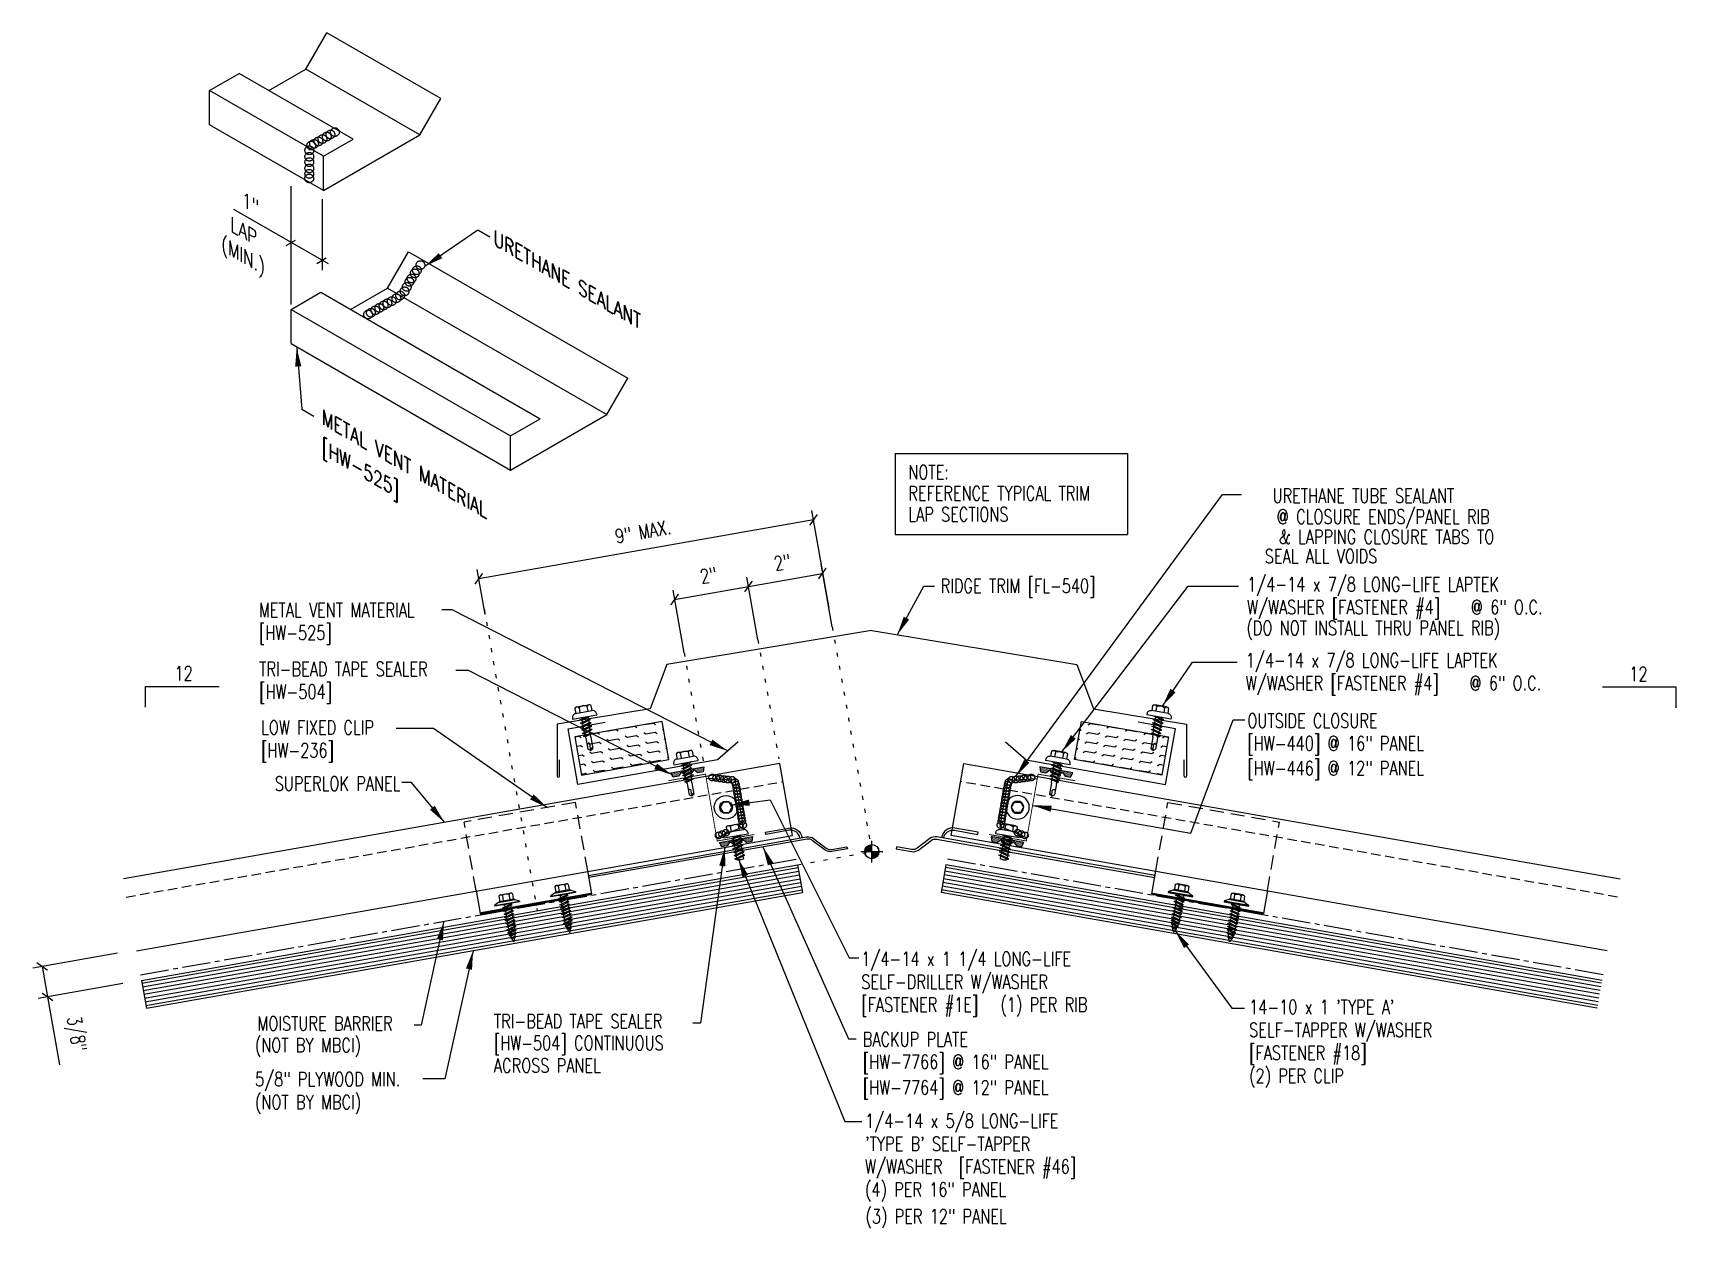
# Model space of a CAD drawing. Header units: inches. Extents: x -2 to 189, y 13 to 99.
# Drawn here: x -1.96 to 41.56, y 13.4 to 45.07 of the extents above; entities outside this region: 3.
import ezdxf
from ezdxf.enums import TextEntityAlignment as Align

# ---------------------------------------------------------------- set-up
doc = ezdxf.new("R2010")
doc.units = ezdxf.units.IN
doc.header["$MEASUREMENT"] = 0
for name, pattern in [('CENTER2', [1.125, 0.75, -0.125, 0.125, -0.125]), ('DASH2', [0.1875, 0.125, -0.0625]), ('DOT', [0.25, 0, -0.25]), ('HIDDEN2', [0.1875, 0.125, -0.0625])]:
    doc.linetypes.add(name, pattern=pattern)
for name, color, linetype in [('ANNTEXT', 2, 'Continuous'), ('BARRIER', 253, 'CENTER2'), ('clip', 5, 'Continuous'), ('CLO', 3, 'Continuous'), ('DIM', 2, 'Continuous'), ('FASTENER', 9, 'Continuous'), ('MARK', 1, 'Continuous'), ('PANEL', 11, 'Continuous'), ('SEALANT', 253, 'CENTER2'), ('SECTION', 11, 'Continuous'), ('STLA', 12, 'Continuous'), ('TAPE', 8, 'Continuous'), ('TEXT', 2, 'Continuous'), ('THERMAL', 251, 'Continuous'), ('TRIM', 6, 'Continuous'), ('wood', 3, 'Continuous')]:
    doc.layers.add(name, color=color, linetype=linetype)
doc.styles.add('DIMTEXT', font='romans.shx', dxfattribs={"width": 0.75})
doc.styles.add('ROMANS', font='ROMANS.SHX', dxfattribs={"width": 0.75, "height": 0.5})
doc.styles.add('TEXT', font='SIMPLEX', dxfattribs={"width": 0.75, "height": 6})
doc.styles.add('TEXT1', font='ROMANS.shx', dxfattribs={"width": 0.75, "height": 0.375})
doc.dimstyles.new('DETAIL', dxfattribs={"dimscale": 4, "dimtxt": 0.375, "dimasz": 0.0625, "dimexe": 0.0625, "dimexo": 0.125, "dimgap": 0.0625, "dimtad": 1, "dimdec": 4, "dimzin": 3, "dimdsep": 46, "dimlunit": 4, "dimtxsty": 'TEXT1', "dimblk": 'ARCHTICK', "dimcen": 0.0625, "dimclrd": 7, "dimclre": 7, "dimclrt": 2, "dimadec": 0, "dimazin": 0, "dimtfac": 0.59375, "dimtdec": 4, "dimtmove": 0, "dimatfit": 3, "dimfxl": 0, "dimfrac": 2, "dimtolj": 1, "dimtzin": 3, "dimarcsym": 0})
doc.dimstyles.new('DETAIL$7', dxfattribs={"dimscale": 4, "dimtxt": 6, "dimasz": 0.125, "dimexe": 0.0625, "dimexo": 0.125, "dimgap": 0.0625, "dimtad": 1, "dimdec": 5, "dimzin": 3, "dimdsep": 46, "dimlunit": 4, "dimtxsty": 'TEXT', "dimblk": 'ARCHTICK', "dimcen": 0.0625, "dimclrd": 7, "dimclre": 7, "dimclrt": 2, "dimadec": 0, "dimazin": 0, "dimtfac": 0.666667, "dimtdec": 5, "dimtmove": 0, "dimatfit": 3, "dimfxl": 0, "dimfrac": 2, "dimtolj": 1, "dimtzin": 3, "dimarcsym": 0})

msp = doc.modelspace()

# ---------------------------------------------------------------- texts
at = {"color": 2, "insert": (14.20035, 31.85545), "char_height": 0.375, "attachment_point": 5, "rotation": 9.972688, "style": 'TEXT1'}
msp.add_mtext('\\A1;9" MAX.', dxfattribs=at)
at = {"layer": 'ANNTEXT', "insert": (90.70418, 99.28288), "char_height": 0.72, "attachment_point": 4, "rotation": 10}
msp.add_mtext('\\A1;  ', dxfattribs=at)
at = {"layer": 'ANNTEXT', "char_height": 0.375, "attachment_point": 4, "rotation": 10, "style": 'DIMTEXT'}
for insert in [(188.1003, 71.63833), (188.57129, 71.69457)]:
    msp.add_mtext('\\A1;  ', dxfattribs=dict(at, insert=insert))
at = {"layer": 'DIM', "style": 'ROMANS', "oblique": 330}
for s, p in [('1"', (3.58087, 40.48713)), ('LAP', (3.27359, 39.83081))]:
    msp.add_text(s, height=0.338437, rotation=330, dxfattribs=at).set_placement(p)
msp.add_text('(MIN.)', height=0.338437, rotation=330, dxfattribs=at).set_placement((3.6927, 39.12534), align=Align.MIDDLE_CENTER)
at = {"layer": 'DIM', "color": 2, "char_height": 0.375, "attachment_point": 5, "rotation": 10, "style": 'TEXT1'}
for insert in [(15.93301, 30.69935), (17.88848, 31.04415)]:
    msp.add_mtext('\\A1;2"', dxfattribs=dict(at, insert=insert))
at = {"layer": 'TEXT', "style": 'ROMANS', "oblique": 330}
for s, height, p in [('URETHANE SEALANT', 0.3449189, (10.23887, 39.46307)), ('METAL VENT MATERIAL', 0.3449189, (5.69595, 34.71397)), ('[HW-525]', 0.344919, (5.69595, 33.91922))]:
    msp.add_text(s, height=height, rotation=330, dxfattribs=at).set_placement(p)
at = {"layer": 'TEXT', "style": 'TEXT1', "width": 0.75}
for s, p in [('URETHANE TUBE SEALANT', (35.67869, 32.62193)), ('@ CLOSURE ENDS/PANEL RIB', (36.61829, 32.06571)), ('& LAPPING CLOSURE TABS TO', (36.7401, 31.53139)), ('SEAL ALL VOIDS', (33.64196, 31.01955)), ('SUPERLOK PANEL', (7.77436, 24.99381))]:
    msp.add_text(s, height=0.375, dxfattribs=at).set_placement(p, align=Align.RIGHT)
for s, p in [('RIDGE TRIM [FL-540]', (22.08191, 30.23552)), ('(DO NOT INSTALL THRU PANEL RIB)', (30.17903, 29.11852, 0)), ('OUTSIDE CLOSURE', (30.20294, 26.66014)), ('LOW FIXED CLIP', (4.08613, 26.48118)), ('[HW-236]', (4.08613, 25.87404)), ('[HW-440] @ 16" PANEL', (30.20294, 26.06014)), ('[HW-446] @ 12" PANEL', (30.20294, 25.4031)), ("14-10 x 1 'TYPE A'", (30.24993, 19.07483)), ('MOISTURE BARRIER', (3.9905, 18.63818)), ('TRI-BEAD TAPE SEALER', (10.25054, 18.70061)), ('SELF-TAPPER W/WASHER', (30.24993, 18.46768)), ('(NOT BY MBCI)', (3.92147, 18.06397)), ('[HW-504] CONTINUOUS', (10.25054, 18.12146)), ('BACKUP PLATE', (20.01939, 18.22009)), ('[FASTENER #18]', (30.24993, 17.86054)), ('ACROSS PANEL', (10.25054, 17.52528)), ('[HW-7766] @ 16" PANEL', (20.01939, 17.62009)), ('5/8" PLYWOOD MIN.', (3.92655, 17.16193)), ('(2) PER CLIP', (30.24993, 17.2534)), ('(NOT BY MBCI)', (3.92655, 16.55479)), ('[HW-7764] @ 12" PANEL', (20.01939, 16.94315)), ('(3) PER 12" PANEL', (20.09128, 13.52822))]:
    msp.add_text(s, height=0.375, dxfattribs=at).set_placement(p)

# ---------------------------------------------------------------- blocks, each defined once
blk = doc.blocks.new('_ArchTick')
at = {"color": 0, "linetype": 'ByBlock', "const_width": 0.15}
blk.add_lwpolyline([(-0.5, -0.5), (0.5, 0.5)], dxfattribs=at)
blk = doc.blocks.new('*D16')
at = {"layer": 'DEFPOINTS', "color": 0}
for p in [(0.776, 20.776), (0.919, 19.968), (-1.569, 19.53)]:
    blk.add_point(p, dxfattribs=at)
at = {"layer": 'DIM', "color": 7, "lineweight": -2}
for p, q in [((0.284, 20.689), (-1.957, 20.294)), ((-1.711, 20.337), (-1.569, 19.53)), ((0.426, 19.882), (-1.815, 19.486)), ((-1.569, 19.53), (-1.251, 17.732))]:
    blk.add_line(p, q, dxfattribs=at)
at = {"layer": 'DIM', "color": 7, "lineweight": -2, "xscale": 0.25, "yscale": 0.25, "zscale": 0.25}
for p, rotation in [((-1.711, 20.337), 99.99999999999906), ((-1.569, 19.53), 279.9999999999991)]:
    blk.add_blockref('_ArchTick', p, dxfattribs=dict(at, rotation=rotation))
at = {"layer": 'DIM', "color": 2, "insert": (-0.85, 18.539), "char_height": 0.375, "attachment_point": 5, "rotation": 280, "style": 'TEXT1'}
blk.add_mtext('\\A1;3/8"', dxfattribs=at)
blk = doc.blocks.new('*X9')
at = {"color": 0}
for p, q in [((-0.434, 0.135), (-0.434, 0.135)), ((-0.434, 0.123), (-0.434, 0.123)), ((-0.422, 0.141), (-0.422, 0.141)), ((-0.422, 0.129), (-0.422, 0.129)), ((-0.422, 0.117), (-0.422, 0.117)), ((-0.422, 0.105), (-0.422, 0.105)), ((-0.422, 0.094), (-0.422, 0.094)), ((-0.422, 0.082), (-0.422, 0.082)), ((-0.41, 0.135), (-0.41, 0.135)), ((-0.41, 0.123), (-0.41, 0.123)), ((-0.41, 0.111), (-0.41, 0.111)), ((-0.41, 0.1), (-0.41, 0.1)), ((-0.41, 0.088), (-0.41, 0.088)), ((-0.41, 0.076), (-0.41, 0.076)), ((-0.41, 0.064), (-0.41, 0.064)), ((-0.41, 0.053), (-0.41, 0.053)), ((-0.41, 0.041), (-0.41, 0.041)), ((-0.398, 0.141), (-0.398, 0.141)), ((-0.398, 0.129), (-0.398, 0.129)), ((-0.398, 0.117), (-0.398, 0.117)), ((-0.398, 0.105), (-0.398, 0.105)), ((-0.398, 0.094), (-0.398, 0.094)), ((-0.398, 0.082), (-0.398, 0.082)), ((-0.398, 0.07), (-0.398, 0.07)), ((-0.398, 0.059), (-0.398, 0.059)), ((-0.398, 0.047), (-0.398, 0.047)), ((-0.398, 0.035), (-0.398, 0.035)), ((-0.398, 0.023), (-0.398, 0.023)), ((-0.387, 0.135), (-0.387, 0.135)), ((-0.387, 0.123), (-0.387, 0.123)), ((-0.387, 0.111), (-0.387, 0.111)), ((-0.387, 0.1), (-0.387, 0.1)), ((-0.387, 0.088), (-0.387, 0.088)), ((-0.387, 0.076), (-0.387, 0.076)), ((-0.387, 0.064), (-0.387, 0.064)), ((-0.387, 0.053), (-0.387, 0.053)), ((-0.387, 0.041), (-0.387, 0.041)), ((-0.387, 0.029), (-0.387, 0.029)), ((-0.375, 0.141), (-0.375, 0.141)), ((-0.375, 0.129), (-0.375, 0.129)), ((-0.375, 0.117), (-0.375, 0.117)), ((-0.375, 0.105), (-0.375, 0.105)), ((-0.375, 0.094), (-0.375, 0.094)), ((-0.375, 0.082), (-0.375, 0.082)), ((-0.375, 0.07), (-0.375, 0.07)), ((-0.375, 0.059), (-0.375, 0.059)), ((-0.375, 0.047), (-0.375, 0.047)), ((-0.375, 0.035), (-0.375, 0.035)), ((-0.375, 0.023), (-0.375, 0.023)), ((-0.363, 0.135), (-0.363, 0.135)), ((-0.363, 0.123), (-0.363, 0.123)), ((-0.363, 0.111), (-0.363, 0.111)), ((-0.363, 0.1), (-0.363, 0.1)), ((-0.363, 0.088), (-0.363, 0.088)), ((-0.363, 0.076), (-0.363, 0.076)), ((-0.363, 0.064), (-0.363, 0.064)), ((-0.363, 0.053), (-0.363, 0.053)), ((-0.363, 0.041), (-0.363, 0.041)), ((-0.363, 0.029), (-0.363, 0.029)), ((-0.352, 0.141), (-0.352, 0.141)), ((-0.352, 0.129), (-0.352, 0.129)), ((-0.352, 0.117), (-0.352, 0.117)), ((-0.352, 0.105), (-0.352, 0.105)), ((-0.352, 0.094), (-0.352, 0.094)), ((-0.352, 0.082), (-0.352, 0.082)), ((-0.352, 0.07), (-0.352, 0.07)), ((-0.352, 0.059), (-0.352, 0.059)), ((-0.352, 0.047), (-0.352, 0.047)), ((-0.352, 0.035), (-0.352, 0.035)), ((-0.352, 0.023), (-0.352, 0.023)), ((-0.34, 0.135), (-0.34, 0.135)), ((-0.34, 0.123), (-0.34, 0.123)), ((-0.34, 0.111), (-0.34, 0.111)), ((-0.34, 0.1), (-0.34, 0.1)), ((-0.34, 0.088), (-0.34, 0.088)), ((-0.34, 0.076), (-0.34, 0.076)), ((-0.34, 0.064), (-0.34, 0.064)), ((-0.34, 0.053), (-0.34, 0.053)), ((-0.34, 0.041), (-0.34, 0.041)), ((-0.34, 0.029), (-0.34, 0.029)), ((-0.328, 0.141), (-0.328, 0.141)), ((-0.328, 0.129), (-0.328, 0.129)), ((-0.328, 0.117), (-0.328, 0.117)), ((-0.328, 0.105), (-0.328, 0.105)), ((-0.328, 0.094), (-0.328, 0.094)), ((-0.328, 0.082), (-0.328, 0.082)), ((-0.328, 0.07), (-0.328, 0.07)), ((-0.328, 0.059), (-0.328, 0.059)), ((-0.328, 0.047), (-0.328, 0.047)), ((-0.328, 0.035), (-0.328, 0.035)), ((-0.328, 0.023), (-0.328, 0.023)), ((-0.316, 0.135), (-0.316, 0.135)), ((-0.316, 0.123), (-0.316, 0.123)), ((-0.316, 0.111), (-0.316, 0.111)), ((-0.316, 0.1), (-0.316, 0.1)), ((-0.316, 0.088), (-0.316, 0.088)), ((-0.316, 0.076), (-0.316, 0.076)), ((-0.316, 0.064), (-0.316, 0.064)), ((-0.316, 0.053), (-0.316, 0.053)), ((-0.316, 0.041), (-0.316, 0.041)), ((-0.316, 0.029), (-0.316, 0.029)), ((-0.305, 0.141), (-0.305, 0.141)), ((-0.305, 0.129), (-0.305, 0.129)), ((-0.305, 0.117), (-0.305, 0.117)), ((-0.305, 0.105), (-0.305, 0.105)), ((-0.305, 0.094), (-0.305, 0.094)), ((-0.305, 0.082), (-0.305, 0.082)), ((-0.305, 0.07), (-0.305, 0.07)), ((-0.305, 0.059), (-0.305, 0.059)), ((-0.305, 0.047), (-0.305, 0.047)), ((-0.305, 0.035), (-0.305, 0.035)), ((-0.305, 0.023), (-0.305, 0.023)), ((-0.293, 0.135), (-0.293, 0.135)), ((-0.293, 0.123), (-0.293, 0.123)), ((-0.293, 0.111), (-0.293, 0.111)), ((-0.293, 0.1), (-0.293, 0.1)), ((-0.293, 0.088), (-0.293, 0.088)), ((-0.293, 0.076), (-0.293, 0.076)), ((-0.293, 0.064), (-0.293, 0.064)), ((-0.293, 0.053), (-0.293, 0.053)), ((-0.293, 0.041), (-0.293, 0.041)), ((-0.293, 0.029), (-0.293, 0.029)), ((-0.281, 0.141), (-0.281, 0.141)), ((-0.281, 0.129), (-0.281, 0.129)), ((-0.281, 0.117), (-0.281, 0.117)), ((-0.281, 0.105), (-0.281, 0.105)), ((-0.281, 0.094), (-0.281, 0.094)), ((-0.281, 0.082), (-0.281, 0.082)), ((-0.281, 0.07), (-0.281, 0.07)), ((-0.281, 0.059), (-0.281, 0.059)), ((-0.281, 0.047), (-0.281, 0.047)), ((-0.281, 0.035), (-0.281, 0.035)), ((-0.281, 0.023), (-0.281, 0.023)), ((-0.27, 0.135), (-0.27, 0.135)), ((-0.27, 0.123), (-0.27, 0.123)), ((-0.27, 0.111), (-0.27, 0.111)), ((-0.27, 0.1), (-0.27, 0.1)), ((-0.27, 0.088), (-0.27, 0.088)), ((-0.27, 0.076), (-0.27, 0.076)), ((-0.27, 0.064), (-0.27, 0.064)), ((-0.27, 0.053), (-0.27, 0.053)), ((-0.27, 0.041), (-0.27, 0.041)), ((-0.27, 0.029), (-0.27, 0.029)), ((-0.258, 0.141), (-0.258, 0.141)), ((-0.258, 0.129), (-0.258, 0.129)), ((-0.258, 0.117), (-0.258, 0.117)), ((-0.258, 0.105), (-0.258, 0.105)), ((-0.258, 0.094), (-0.258, 0.094)), ((-0.258, 0.082), (-0.258, 0.082)), ((-0.258, 0.07), (-0.258, 0.07)), ((-0.258, 0.059), (-0.258, 0.059)), ((-0.258, 0.047), (-0.258, 0.047)), ((-0.258, 0.035), (-0.258, 0.035)), ((-0.258, 0.023), (-0.258, 0.023)), ((-0.246, 0.135), (-0.246, 0.135)), ((-0.246, 0.123), (-0.246, 0.123)), ((-0.246, 0.111), (-0.246, 0.111)), ((-0.246, 0.1), (-0.246, 0.1)), ((-0.246, 0.088), (-0.246, 0.088)), ((-0.246, 0.076), (-0.246, 0.076)), ((-0.246, 0.064), (-0.246, 0.064)), ((-0.246, 0.053), (-0.246, 0.053)), ((-0.246, 0.041), (-0.246, 0.041)), ((-0.234, 0.141), (-0.234, 0.141)), ((-0.234, 0.129), (-0.234, 0.129)), ((-0.234, 0.117), (-0.234, 0.117)), ((-0.234, 0.105), (-0.234, 0.105)), ((-0.234, 0.094), (-0.234, 0.094)), ((-0.234, 0.082), (-0.234, 0.082)), ((-0.234, 0.07), (-0.234, 0.07)), ((-0.234, 0.059), (-0.234, 0.059)), ((-0.234, 0.047), (-0.234, 0.047)), ((-0.223, 0.135), (-0.223, 0.135)), ((-0.223, 0.123), (-0.223, 0.123)), ((-0.223, 0.111), (-0.223, 0.111)), ((-0.223, 0.1), (-0.223, 0.1)), ((-0.223, 0.088), (-0.223, 0.088)), ((-0.223, 0.076), (-0.223, 0.076)), ((-0.223, 0.064), (-0.223, 0.064)), ((-0.211, 0.141), (-0.211, 0.141)), ((-0.211, 0.129), (-0.211, 0.129)), ((-0.211, 0.117), (-0.211, 0.117)), ((-0.211, 0.105), (-0.211, 0.105)), ((-0.211, 0.094), (-0.211, 0.094)), ((-0.211, 0.082), (-0.211, 0.082)), ((-0.211, 0.07), (-0.211, 0.07)), ((-0.199, 0.135), (-0.199, 0.135)), ((-0.199, 0.123), (-0.199, 0.123)), ((-0.199, 0.111), (-0.199, 0.111)), ((-0.199, 0.1), (-0.199, 0.1)), ((-0.199, 0.088), (-0.199, 0.088)), ((-0.188, 0.141), (-0.188, 0.141)), ((-0.188, 0.129), (-0.188, 0.129)), ((-0.188, 0.117), (-0.188, 0.117)), ((-0.188, 0.105), (-0.188, 0.105)), ((-0.188, 0.094), (-0.188, 0.094)), ((-0.176, 0.135), (-0.176, 0.135)), ((-0.176, 0.123), (-0.176, 0.123)), ((-0.176, 0.111), (-0.176, 0.111)), ((-0.164, 0.141), (-0.164, 0.141)), ((-0.164, 0.129), (-0.164, 0.129)), ((-0.164, 0.117), (-0.164, 0.117)), ((-0.164, 0.105), (-0.164, 0.105)), ((-0.152, 0.135), (-0.152, 0.135)), ((-0.152, 0.123), (-0.152, 0.123)), ((-0.152, 0.111), (-0.152, 0.111)), ((-0.152, 0.1), (-0.152, 0.1)), ((-0.141, 0.141), (-0.141, 0.141)), ((-0.141, 0.129), (-0.141, 0.129)), ((-0.141, 0.117), (-0.141, 0.117)), ((-0.141, 0.105), (-0.141, 0.105)), ((-0.141, 0.094), (-0.141, 0.094)), ((-0.141, 0.082), (-0.141, 0.082)), ((-0.129, 0.135), (-0.129, 0.135)), ((-0.129, 0.123), (-0.129, 0.123)), ((-0.129, 0.111), (-0.129, 0.111)), ((-0.129, 0.1), (-0.129, 0.1)), ((-0.129, 0.088), (-0.129, 0.088)), ((-0.129, 0.076), (-0.129, 0.076)), ((-0.117, 0.141), (-0.117, 0.141)), ((-0.117, 0.129), (-0.117, 0.129)), ((-0.117, 0.117), (-0.117, 0.117)), ((-0.117, 0.105), (-0.117, 0.105)), ((-0.117, 0.094), (-0.117, 0.094)), ((-0.117, 0.082), (-0.117, 0.082)), ((-0.117, 0.07), (-0.117, 0.07)), ((-0.117, 0.059), (-0.117, 0.059)), ((-0.105, 0.135), (-0.105, 0.135)), ((-0.105, 0.123), (-0.105, 0.123)), ((-0.105, 0.111), (-0.105, 0.111)), ((-0.105, 0.1), (-0.105, 0.1)), ((-0.105, 0.088), (-0.105, 0.088)), ((-0.105, 0.076), (-0.105, 0.076)), ((-0.105, 0.064), (-0.105, 0.064)), ((-0.105, 0.053), (-0.105, 0.053)), ((-0.094, 0.141), (-0.094, 0.141)), ((-0.094, 0.129), (-0.094, 0.129)), ((-0.094, 0.117), (-0.094, 0.117)), ((-0.094, 0.105), (-0.094, 0.105)), ((-0.094, 0.094), (-0.094, 0.094)), ((-0.094, 0.082), (-0.094, 0.082)), ((-0.094, 0.07), (-0.094, 0.07)), ((-0.094, 0.059), (-0.094, 0.059)), ((-0.094, 0.047), (-0.094, 0.047)), ((-0.094, 0.035), (-0.094, 0.035)), ((-0.082, 0.135), (-0.082, 0.135)), ((-0.082, 0.123), (-0.082, 0.123)), ((-0.082, 0.111), (-0.082, 0.111)), ((-0.082, 0.1), (-0.082, 0.1)), ((-0.082, 0.088), (-0.082, 0.088)), ((-0.082, 0.076), (-0.082, 0.076)), ((-0.082, 0.064), (-0.082, 0.064)), ((-0.082, 0.053), (-0.082, 0.053)), ((-0.082, 0.041), (-0.082, 0.041)), ((-0.082, 0.029), (-0.082, 0.029)), ((-0.07, 0.141), (-0.07, 0.141)), ((-0.07, 0.129), (-0.07, 0.129)), ((-0.07, 0.117), (-0.07, 0.117)), ((-0.07, 0.105), (-0.07, 0.105)), ((-0.07, 0.094), (-0.07, 0.094)), ((-0.07, 0.082), (-0.07, 0.082)), ((-0.07, 0.07), (-0.07, 0.07)), ((-0.07, 0.059), (-0.07, 0.059)), ((-0.07, 0.047), (-0.07, 0.047)), ((-0.07, 0.035), (-0.07, 0.035)), ((-0.07, 0.023), (-0.07, 0.023)), ((-0.059, 0.135), (-0.059, 0.135)), ((-0.059, 0.123), (-0.059, 0.123)), ((-0.059, 0.111), (-0.059, 0.111)), ((-0.059, 0.1), (-0.059, 0.1)), ((-0.059, 0.088), (-0.059, 0.088)), ((-0.059, 0.076), (-0.059, 0.076)), ((-0.059, 0.064), (-0.059, 0.064)), ((-0.059, 0.053), (-0.059, 0.053)), ((-0.059, 0.041), (-0.059, 0.041)), ((-0.059, 0.029), (-0.059, 0.029)), ((-0.047, 0.141), (-0.047, 0.141)), ((-0.047, 0.129), (-0.047, 0.129)), ((-0.047, 0.117), (-0.047, 0.117)), ((-0.047, 0.105), (-0.047, 0.105)), ((-0.047, 0.094), (-0.047, 0.094)), ((-0.047, 0.082), (-0.047, 0.082)), ((-0.047, 0.07), (-0.047, 0.07)), ((-0.047, 0.059), (-0.047, 0.059)), ((-0.047, 0.047), (-0.047, 0.047)), ((-0.047, 0.035), (-0.047, 0.035)), ((-0.047, 0.023), (-0.047, 0.023)), ((-0.035, 0.135), (-0.035, 0.135)), ((-0.035, 0.123), (-0.035, 0.123)), ((-0.035, 0.111), (-0.035, 0.111)), ((-0.035, 0.1), (-0.035, 0.1)), ((-0.035, 0.088), (-0.035, 0.088)), ((-0.035, 0.076), (-0.035, 0.076)), ((-0.035, 0.064), (-0.035, 0.064)), ((-0.035, 0.053), (-0.035, 0.053)), ((-0.035, 0.041), (-0.035, 0.041)), ((-0.035, 0.029), (-0.035, 0.029)), ((-0.023, 0.141), (-0.023, 0.141)), ((-0.023, 0.129), (-0.023, 0.129)), ((-0.023, 0.117), (-0.023, 0.117)), ((-0.023, 0.105), (-0.023, 0.105)), ((-0.023, 0.094), (-0.023, 0.094)), ((-0.023, 0.082), (-0.023, 0.082)), ((-0.023, 0.07), (-0.023, 0.07)), ((-0.023, 0.059), (-0.023, 0.059)), ((-0.023, 0.047), (-0.023, 0.047)), ((-0.023, 0.035), (-0.023, 0.035)), ((-0.023, 0.023), (-0.023, 0.023)), ((-0.012, 0.135), (-0.012, 0.135)), ((-0.012, 0.123), (-0.012, 0.123)), ((-0.012, 0.111), (-0.012, 0.111)), ((-0.012, 0.1), (-0.012, 0.1)), ((-0.012, 0.088), (-0.012, 0.088)), ((-0.012, 0.076), (-0.012, 0.076)), ((-0.012, 0.064), (-0.012, 0.064)), ((-0.012, 0.053), (-0.012, 0.053)), ((-0.012, 0.041), (-0.012, 0.041)), ((-0.012, 0.029), (-0.012, 0.029)), ((0, 0.141), (0, 0.141)), ((0, 0.129), (0, 0.129)), ((0, 0.117), (0, 0.117)), ((0, 0.105), (0, 0.105)), ((0, 0.094), (0, 0.094)), ((0, 0.082), (0, 0.082)), ((0, 0.07), (0, 0.07)), ((0, 0.059), (0, 0.059)), ((0, 0.047), (0, 0.047)), ((0, 0.035), (0, 0.035)), ((0, 0.023), (0, 0.023)), ((0.012, 0.135), (0.012, 0.135)), ((0.012, 0.123), (0.012, 0.123)), ((0.012, 0.111), (0.012, 0.111)), ((0.012, 0.1), (0.012, 0.1)), ((0.012, 0.088), (0.012, 0.088)), ((0.012, 0.076), (0.012, 0.076)), ((0.012, 0.064), (0.012, 0.064)), ((0.012, 0.053), (0.012, 0.053)), ((0.012, 0.041), (0.012, 0.041)), ((0.012, 0.029), (0.012, 0.029)), ((0.023, 0.141), (0.023, 0.141)), ((0.023, 0.129), (0.023, 0.129)), ((0.023, 0.117), (0.023, 0.117)), ((0.023, 0.105), (0.023, 0.105)), ((0.023, 0.094), (0.023, 0.094)), ((0.023, 0.082), (0.023, 0.082)), ((0.023, 0.07), (0.023, 0.07)), ((0.023, 0.059), (0.023, 0.059)), ((0.023, 0.047), (0.023, 0.047)), ((0.023, 0.035), (0.023, 0.035)), ((0.023, 0.023), (0.023, 0.023)), ((0.035, 0.135), (0.035, 0.135)), ((0.035, 0.123), (0.035, 0.123)), ((0.035, 0.111), (0.035, 0.111)), ((0.035, 0.1), (0.035, 0.1)), ((0.035, 0.088), (0.035, 0.088)), ((0.035, 0.076), (0.035, 0.076)), ((0.035, 0.064), (0.035, 0.064)), ((0.035, 0.053), (0.035, 0.053)), ((0.035, 0.041), (0.035, 0.041)), ((0.035, 0.029), (0.035, 0.029)), ((0.047, 0.141), (0.047, 0.141)), ((0.047, 0.129), (0.047, 0.129)), ((0.047, 0.117), (0.047, 0.117)), ((0.047, 0.105), (0.047, 0.105)), ((0.047, 0.094), (0.047, 0.094)), ((0.047, 0.082), (0.047, 0.082)), ((0.047, 0.07), (0.047, 0.07)), ((0.047, 0.059), (0.047, 0.059)), ((0.047, 0.047), (0.047, 0.047)), ((0.047, 0.035), (0.047, 0.035)), ((0.047, 0.023), (0.047, 0.023)), ((0.059, 0.135), (0.059, 0.135)), ((0.059, 0.123), (0.059, 0.123)), ((0.059, 0.111), (0.059, 0.111)), ((0.059, 0.1), (0.059, 0.1)), ((0.059, 0.088), (0.059, 0.088)), ((0.059, 0.076), (0.059, 0.076)), ((0.059, 0.064), (0.059, 0.064)), ((0.059, 0.053), (0.059, 0.053)), ((0.059, 0.041), (0.059, 0.041)), ((0.059, 0.029), (0.059, 0.029)), ((0.07, 0.141), (0.07, 0.141)), ((0.07, 0.129), (0.07, 0.129)), ((0.07, 0.117), (0.07, 0.117)), ((0.07, 0.105), (0.07, 0.105)), ((0.07, 0.094), (0.07, 0.094)), ((0.07, 0.082), (0.07, 0.082)), ((0.07, 0.07), (0.07, 0.07)), ((0.07, 0.059), (0.07, 0.059)), ((0.07, 0.047), (0.07, 0.047)), ((0.07, 0.035), (0.07, 0.035)), ((0.07, 0.023), (0.07, 0.023)), ((0.082, 0.135), (0.082, 0.135)), ((0.082, 0.123), (0.082, 0.123)), ((0.082, 0.111), (0.082, 0.111)), ((0.082, 0.1), (0.082, 0.1)), ((0.082, 0.088), (0.082, 0.088)), ((0.082, 0.076), (0.082, 0.076)), ((0.082, 0.064), (0.082, 0.064)), ((0.082, 0.053), (0.082, 0.053)), ((0.082, 0.041), (0.082, 0.041)), ((0.082, 0.029), (0.082, 0.029)), ((0.094, 0.141), (0.094, 0.141)), ((0.094, 0.129), (0.094, 0.129)), ((0.094, 0.117), (0.094, 0.117)), ((0.094, 0.105), (0.094, 0.105)), ((0.094, 0.094), (0.094, 0.094)), ((0.094, 0.082), (0.094, 0.082)), ((0.094, 0.07), (0.094, 0.07)), ((0.094, 0.059), (0.094, 0.059)), ((0.094, 0.047), (0.094, 0.047)), ((0.094, 0.035), (0.094, 0.035)), ((0.105, 0.135), (0.105, 0.135)), ((0.105, 0.123), (0.105, 0.123)), ((0.105, 0.111), (0.105, 0.111)), ((0.105, 0.1), (0.105, 0.1)), ((0.105, 0.088), (0.105, 0.088)), ((0.105, 0.076), (0.105, 0.076)), ((0.105, 0.064), (0.105, 0.064)), ((0.105, 0.053), (0.105, 0.053)), ((0.117, 0.141), (0.117, 0.141)), ((0.117, 0.129), (0.117, 0.129)), ((0.117, 0.117), (0.117, 0.117)), ((0.117, 0.105), (0.117, 0.105)), ((0.117, 0.094), (0.117, 0.094)), ((0.117, 0.082), (0.117, 0.082)), ((0.117, 0.07), (0.117, 0.07)), ((0.117, 0.059), (0.117, 0.059)), ((0.129, 0.135), (0.129, 0.135)), ((0.129, 0.123), (0.129, 0.123)), ((0.129, 0.111), (0.129, 0.111)), ((0.129, 0.1), (0.129, 0.1)), ((0.129, 0.088), (0.129, 0.088)), ((0.129, 0.076), (0.129, 0.076)), ((0.141, 0.141), (0.141, 0.141)), ((0.141, 0.129), (0.141, 0.129)), ((0.141, 0.117), (0.141, 0.117)), ((0.141, 0.105), (0.141, 0.105)), ((0.141, 0.094), (0.141, 0.094)), ((0.141, 0.082), (0.141, 0.082)), ((0.152, 0.135), (0.152, 0.135)), ((0.152, 0.123), (0.152, 0.123)), ((0.152, 0.111), (0.152, 0.111)), ((0.152, 0.1), (0.152, 0.1)), ((0.164, 0.141), (0.164, 0.141)), ((0.164, 0.129), (0.164, 0.129)), ((0.164, 0.117), (0.164, 0.117)), ((0.164, 0.105), (0.164, 0.105)), ((0.176, 0.135), (0.176, 0.135)), ((0.176, 0.123), (0.176, 0.123)), ((0.176, 0.111), (0.176, 0.111)), ((0.188, 0.141), (0.188, 0.141)), ((0.188, 0.129), (0.188, 0.129)), ((0.188, 0.117), (0.188, 0.117)), ((0.188, 0.105), (0.188, 0.105)), ((0.188, 0.094), (0.188, 0.094)), ((0.199, 0.135), (0.199, 0.135)), ((0.199, 0.123), (0.199, 0.123)), ((0.199, 0.111), (0.199, 0.111)), ((0.199, 0.1), (0.199, 0.1)), ((0.199, 0.088), (0.199, 0.088)), ((0.211, 0.141), (0.211, 0.141)), ((0.211, 0.129), (0.211, 0.129)), ((0.211, 0.117), (0.211, 0.117)), ((0.211, 0.105), (0.211, 0.105)), ((0.211, 0.094), (0.211, 0.094)), ((0.211, 0.082), (0.211, 0.082)), ((0.211, 0.07), (0.211, 0.07)), ((0.223, 0.135), (0.223, 0.135)), ((0.223, 0.123), (0.223, 0.123)), ((0.223, 0.111), (0.223, 0.111)), ((0.223, 0.1), (0.223, 0.1)), ((0.223, 0.088), (0.223, 0.088)), ((0.223, 0.076), (0.223, 0.076)), ((0.223, 0.064), (0.223, 0.064)), ((0.234, 0.141), (0.234, 0.141)), ((0.234, 0.129), (0.234, 0.129)), ((0.234, 0.117), (0.234, 0.117)), ((0.234, 0.105), (0.234, 0.105)), ((0.234, 0.094), (0.234, 0.094)), ((0.234, 0.082), (0.234, 0.082)), ((0.234, 0.07), (0.234, 0.07)), ((0.234, 0.059), (0.234, 0.059)), ((0.234, 0.047), (0.234, 0.047)), ((0.246, 0.135), (0.246, 0.135)), ((0.246, 0.123), (0.246, 0.123)), ((0.246, 0.111), (0.246, 0.111)), ((0.246, 0.1), (0.246, 0.1)), ((0.246, 0.088), (0.246, 0.088)), ((0.246, 0.076), (0.246, 0.076)), ((0.246, 0.064), (0.246, 0.064)), ((0.246, 0.053), (0.246, 0.053)), ((0.246, 0.041), (0.246, 0.041)), ((0.258, 0.141), (0.258, 0.141)), ((0.258, 0.129), (0.258, 0.129)), ((0.258, 0.117), (0.258, 0.117)), ((0.258, 0.105), (0.258, 0.105)), ((0.258, 0.094), (0.258, 0.094)), ((0.258, 0.082), (0.258, 0.082)), ((0.258, 0.07), (0.258, 0.07)), ((0.258, 0.059), (0.258, 0.059)), ((0.258, 0.047), (0.258, 0.047)), ((0.258, 0.035), (0.258, 0.035)), ((0.258, 0.023), (0.258, 0.023)), ((0.27, 0.135), (0.27, 0.135)), ((0.27, 0.123), (0.27, 0.123)), ((0.27, 0.111), (0.27, 0.111)), ((0.27, 0.1), (0.27, 0.1)), ((0.27, 0.088), (0.27, 0.088)), ((0.27, 0.076), (0.27, 0.076)), ((0.27, 0.064), (0.27, 0.064)), ((0.27, 0.053), (0.27, 0.053)), ((0.27, 0.041), (0.27, 0.041)), ((0.27, 0.029), (0.27, 0.029)), ((0.281, 0.141), (0.281, 0.141)), ((0.281, 0.129), (0.281, 0.129)), ((0.281, 0.117), (0.281, 0.117)), ((0.281, 0.105), (0.281, 0.105)), ((0.281, 0.094), (0.281, 0.094)), ((0.281, 0.082), (0.281, 0.082)), ((0.281, 0.07), (0.281, 0.07)), ((0.281, 0.059), (0.281, 0.059)), ((0.281, 0.047), (0.281, 0.047)), ((0.281, 0.035), (0.281, 0.035)), ((0.281, 0.023), (0.281, 0.023)), ((0.293, 0.135), (0.293, 0.135)), ((0.293, 0.123), (0.293, 0.123)), ((0.293, 0.111), (0.293, 0.111)), ((0.293, 0.1), (0.293, 0.1)), ((0.293, 0.088), (0.293, 0.088)), ((0.293, 0.076), (0.293, 0.076)), ((0.293, 0.064), (0.293, 0.064)), ((0.293, 0.053), (0.293, 0.053)), ((0.293, 0.041), (0.293, 0.041)), ((0.293, 0.029), (0.293, 0.029)), ((0.305, 0.141), (0.305, 0.141)), ((0.305, 0.129), (0.305, 0.129)), ((0.305, 0.117), (0.305, 0.117)), ((0.305, 0.105), (0.305, 0.105)), ((0.305, 0.094), (0.305, 0.094)), ((0.305, 0.082), (0.305, 0.082)), ((0.305, 0.07), (0.305, 0.07)), ((0.305, 0.059), (0.305, 0.059)), ((0.305, 0.047), (0.305, 0.047)), ((0.305, 0.035), (0.305, 0.035)), ((0.305, 0.023), (0.305, 0.023)), ((0.316, 0.135), (0.316, 0.135)), ((0.316, 0.123), (0.316, 0.123)), ((0.316, 0.111), (0.316, 0.111)), ((0.316, 0.1), (0.316, 0.1)), ((0.316, 0.088), (0.316, 0.088)), ((0.316, 0.076), (0.316, 0.076)), ((0.316, 0.064), (0.316, 0.064)), ((0.316, 0.053), (0.316, 0.053)), ((0.316, 0.041), (0.316, 0.041)), ((0.316, 0.029), (0.316, 0.029)), ((0.328, 0.141), (0.328, 0.141)), ((0.328, 0.129), (0.328, 0.129)), ((0.328, 0.117), (0.328, 0.117)), ((0.328, 0.105), (0.328, 0.105)), ((0.328, 0.094), (0.328, 0.094)), ((0.328, 0.082), (0.328, 0.082)), ((0.328, 0.07), (0.328, 0.07)), ((0.328, 0.059), (0.328, 0.059)), ((0.328, 0.047), (0.328, 0.047)), ((0.328, 0.035), (0.328, 0.035)), ((0.328, 0.023), (0.328, 0.023)), ((0.34, 0.135), (0.34, 0.135)), ((0.34, 0.123), (0.34, 0.123)), ((0.34, 0.111), (0.34, 0.111)), ((0.34, 0.1), (0.34, 0.1)), ((0.34, 0.088), (0.34, 0.088)), ((0.34, 0.076), (0.34, 0.076)), ((0.34, 0.064), (0.34, 0.064)), ((0.34, 0.053), (0.34, 0.053)), ((0.34, 0.041), (0.34, 0.041)), ((0.34, 0.029), (0.34, 0.029)), ((0.352, 0.141), (0.352, 0.141)), ((0.352, 0.129), (0.352, 0.129)), ((0.352, 0.117), (0.352, 0.117)), ((0.352, 0.105), (0.352, 0.105)), ((0.352, 0.094), (0.352, 0.094)), ((0.352, 0.082), (0.352, 0.082)), ((0.352, 0.07), (0.352, 0.07)), ((0.352, 0.059), (0.352, 0.059)), ((0.352, 0.047), (0.352, 0.047)), ((0.352, 0.035), (0.352, 0.035)), ((0.352, 0.023), (0.352, 0.023)), ((0.363, 0.135), (0.363, 0.135)), ((0.363, 0.123), (0.363, 0.123)), ((0.363, 0.111), (0.363, 0.111)), ((0.363, 0.1), (0.363, 0.1)), ((0.363, 0.088), (0.363, 0.088)), ((0.363, 0.076), (0.363, 0.076)), ((0.363, 0.064), (0.363, 0.064)), ((0.363, 0.053), (0.363, 0.053)), ((0.363, 0.041), (0.363, 0.041)), ((0.363, 0.029), (0.363, 0.029)), ((0.375, 0.141), (0.375, 0.141)), ((0.375, 0.129), (0.375, 0.129)), ((0.375, 0.117), (0.375, 0.117)), ((0.375, 0.105), (0.375, 0.105)), ((0.375, 0.094), (0.375, 0.094)), ((0.375, 0.082), (0.375, 0.082)), ((0.375, 0.07), (0.375, 0.07)), ((0.375, 0.059), (0.375, 0.059)), ((0.375, 0.047), (0.375, 0.047)), ((0.375, 0.035), (0.375, 0.035)), ((0.375, 0.023), (0.375, 0.023)), ((0.387, 0.135), (0.387, 0.135)), ((0.387, 0.123), (0.387, 0.123)), ((0.387, 0.111), (0.387, 0.111)), ((0.387, 0.1), (0.387, 0.1)), ((0.387, 0.088), (0.387, 0.088)), ((0.387, 0.076), (0.387, 0.076)), ((0.387, 0.064), (0.387, 0.064)), ((0.387, 0.053), (0.387, 0.053)), ((0.387, 0.041), (0.387, 0.041)), ((0.387, 0.029), (0.387, 0.029)), ((0.398, 0.141), (0.398, 0.141)), ((0.398, 0.129), (0.398, 0.129)), ((0.398, 0.117), (0.398, 0.117)), ((0.398, 0.105), (0.398, 0.105)), ((0.398, 0.094), (0.398, 0.094)), ((0.398, 0.082), (0.398, 0.082)), ((0.398, 0.07), (0.398, 0.07)), ((0.398, 0.059), (0.398, 0.059)), ((0.398, 0.047), (0.398, 0.047)), ((0.398, 0.035), (0.398, 0.035)), ((0.398, 0.023), (0.398, 0.023)), ((0.41, 0.135), (0.41, 0.135)), ((0.41, 0.123), (0.41, 0.123)), ((0.41, 0.111), (0.41, 0.111)), ((0.41, 0.1), (0.41, 0.1)), ((0.41, 0.088), (0.41, 0.088)), ((0.41, 0.076), (0.41, 0.076)), ((0.41, 0.064), (0.41, 0.064)), ((0.41, 0.053), (0.41, 0.053)), ((0.41, 0.041), (0.41, 0.041)), ((0.422, 0.141), (0.422, 0.141)), ((0.422, 0.129), (0.422, 0.129)), ((0.422, 0.117), (0.422, 0.117)), ((0.422, 0.105), (0.422, 0.105)), ((0.422, 0.094), (0.422, 0.094)), ((0.422, 0.082), (0.422, 0.082)), ((0.434, 0.135), (0.434, 0.135)), ((0.434, 0.123), (0.434, 0.123))]:
    blk.add_line(p, q, dxfattribs=at)
blk = doc.blocks.new('MB_DBTAP')
at = {"layer": 'TAPE', "color": 9}
blk.add_lwpolyline([(-0.403, 0.018), (-0.442, 0.141), (0.442, 0.141), (0.403, 0.018), (0.26, 0.018), (0.17, 0.109), (0.079, 0.018), (0, 0.018), (-0.079, 0.018), (-0.17, 0.109), (-0.26, 0.018)], close=True, dxfattribs=at)
at = {"layer": 'TAPE', "color": 251}
blk.add_blockref('*X9', (0, 0), dxfattribs=at)
blk = doc.blocks.new('MB_DW4')
at = {"layer": 'FASTENER'}
for p, q in [((-0.326, 0.071), (-0.326, 0.037)), ((-0.326, 0.037), (0.322, 0.037)), ((-0.226, 0.171), (0.214, 0.171)), ((-0.217, 0.305), (-0.217, 0.171)), ((-0.163, 0.337), (0.159, 0.337)), ((-0.141, -0.014), (0.037, 0.037)), ((-0.108, 0.305), (-0.108, 0.171)), ((-0.105, -0.034), (0.137, 0.035)), ((-0.088, 0.037), (-0.088, 0.001)), ((-0.088, 0.037), (0.085, 0.037)), ((0.085, 0.037), (0.134, 0.037)), ((0.085, 0.02), (0.085, -0.041)), ((0.105, 0.305), (0.105, 0.171)), ((0.137, 0.035), (0.134, 0.037)), ((0.214, 0.305), (0.214, 0.171)), ((0.322, 0.071), (0.322, 0.037)), ((-0.105, -0.034), (-0.141, -0.014)), ((-0.141, -0.105), (0.102, -0.036)), ((-0.105, -0.125), (-0.141, -0.105)), ((-0.141, -0.196), (0.102, -0.127)), ((-0.105, -0.216), (-0.141, -0.196)), ((-0.141, -0.287), (0.102, -0.217)), ((-0.105, -0.307), (-0.141, -0.287)), ((-0.141, -0.378), (0.102, -0.308)), ((-0.105, -0.398), (-0.141, -0.378)), ((-0.122, -0.463), (0.089, -0.403)), ((-0.105, -0.125), (0.137, -0.056)), ((-0.105, -0.216), (0.137, -0.147)), ((-0.105, -0.307), (0.137, -0.238)), ((-0.105, -0.398), (0.137, -0.328)), ((-0.088, -0.029), (-0.088, -0.09)), ((-0.088, -0.12), (-0.088, -0.181)), ((-0.084, -0.27), (-0.088, -0.211)), ((-0.086, -0.483), (0.124, -0.423)), ((-0.078, -0.36), (-0.082, -0.3)), ((-0.071, -0.449), (-0.075, -0.389)), ((0.071, -0.408), (0.075, -0.346)), ((0.077, -0.315), (0.082, -0.253)), ((0.084, -0.223), (0.085, -0.211)), ((0.085, -0.071), (0.085, -0.131)), ((0.085, -0.162), (0.085, -0.211)), ((0.124, -0.423), (0.089, -0.403)), ((0.137, -0.056), (0.102, -0.036)), ((0.137, -0.147), (0.102, -0.127)), ((0.137, -0.238), (0.102, -0.217)), ((0.137, -0.328), (0.102, -0.308)), ((-0.086, -0.483), (-0.122, -0.463)), ((-0.066, -0.516), (-0.069, -0.478)), ((-0.066, -0.516), (-0.066, -0.82)), ((-0.002, -0.866), (-0.066, -0.82)), ((-0.003, -0.854), (0.009, -0.714)), ((-0.002, -0.866), (0.063, -0.82)), ((0.063, -0.515), (0.068, -0.439)), ((0.063, -0.516), (0.063, -0.82))]:
    blk.add_line(p, q, dxfattribs=at)
for centre, radius, start, end in [((-0.226, 0.071), 0.1, 90, 180), ((-0.163, 0.274), 0.0628, 29.8754, 150.1246), ((-0.002, 0.141), 0.196, 56.9974, 123.0026), ((0.159, 0.274), 0.0628, 29.8754, 150.1246), ((0.222, 0.071), 0.1, 0, 90), ((-0.036, -0.723), 0.0461, 11.1445, 130.906), ((0.039, -0.855), 0.0422, 55.4585, 194.8454), ((0.073, -0.516), 0.01, 175.9484, 180)]:
    blk.add_arc(centre, radius, start, end, dxfattribs=at)
blk = doc.blocks.new('MB_516W')
blk.add_lwpolyline([(-0.078, 0.135), (-0.156, 0), (-0.078, -0.135), (0.078, -0.135), (0.156, 0), (0.078, 0.135)], close=True)
for radius in [0.312, 0.166]:
    blk.add_circle((0, 0), radius)
blk = doc.blocks.new('A$C23AA14D5')
at = {"layer": 'CLO', "const_width": 0.0239}
blk.add_lwpolyline([(2.284, 0.187), (1.299, 0.014), (0.987, 1.785), (0.002, 1.611)], dxfattribs=at)
at = {"layer": 'CLO'}
blk.add_lwpolyline([(1.285, 0.094), (1.993, 0.397), (1.776, 1.628), (1.007, 1.67)], dxfattribs=at)
blk = doc.blocks.new('dsc-HW-504')
at = {"layer": 'TEXT', "style": 'TEXT1', "width": 0.75}
for s, p in [('TRI-BEAD TAPE SEALER', (0, 0)), ('[HW-504]', (0, -0.6))]:
    blk.add_text(s, height=0.375, dxfattribs=at).set_placement(p)
at = {"layer": 'TEXT', "style": 'TEXT1', "flags": 1}
for tag, p in [('COLOR', (0, -1.2)), ('CALC', (0, -1.2)), ('OPT1', (0, -1.2)), ('OPT2', (0, -1.2)), ('OPT3', (0, -1.2)), ('GAGE', (0, -1.2)), ('SHPLN', (0, -1.2)), ('PART', (0, -1.2)), ('DESCRIPTION', (0, -1.2)), ('MULTIPLE', (0, -1.2)), ('SPARE1', (0, -1.8)), ('SPARE2', (0, -1.8)), ('SPARE3', (0, -1.8)), ('SPARE4', (0, -1.8)), ('SPARE5', (0, -1.8)), ('SPARE6', (0, -1.8)), ('SPARE7', (0, -1.8)), ('SPARE8', (0, -1.8)), ('SPARE9', (0, -1.8)), ('SPARE10', (0, -1.8))]:
    blk.add_attdef(tag, p, '', height=0.375, dxfattribs=at)
blk = doc.blocks.new('slopl1')
at = {"layer": 'MARK', "color": 6}
blk.add_lwpolyline([(0, 0), (0, 0.137), (0.487, 0.137)], dxfattribs=at)
at = {"layer": 'MARK', "color": 2, "style": 'TEXT1', "width": 0.75}
blk.add_text('12', height=0.0938, dxfattribs=at).set_placement((0.191, 0.178))
blk.add_attdef('SLOPL1', text='', height=0.0938, dxfattribs=at).set_placement((-0.055, 0.024), align=Align.RIGHT)
blk = doc.blocks.new('slopr1')
at = {"layer": 'MARK', "color": 6}
blk.add_lwpolyline([(0, 0), (0, 0.137), (-0.487, 0.137)], dxfattribs=at)
at = {"layer": 'MARK', "color": 2, "style": 'TEXT1', "width": 0.75}
blk.add_text('12', height=0.0938, dxfattribs=at).set_placement((-0.31, 0.178))
blk.add_attdef('SLOPR1', (0.042, 0.024), '', height=0.0938, dxfattribs=at)
blk = doc.blocks.new('FD-F46')
at = {"layer": 'TEXT', "style": 'TEXT1', "width": 0.75}
for s, height, p in [('1/4-14 x 5/8 LONG-LIFE', 0.09375, (0.005, -0.041)), ("'TYPE B' SELF-TAPPER", 0.09375, (0.005, -0.193)), ('W/WASHER', 0.0938, (0.005, -0.344)), ('[FASTENER #46]', 0.09375, (0.625, -0.344))]:
    blk.add_text(s, height=height, dxfattribs=at).set_placement(p)
blk.add_attdef('(QUANTITY)', (0.005, -0.496), '', height=0.0938, dxfattribs=at)
blk = doc.blocks.new('fz46')
at = {"layer": 'FASTENER'}
for p, q in [((-0.331, 0.051), (-0.331, 0.017)), ((-0.331, 0.017), (0.317, 0.017)), ((-0.231, 0.151), (0.217, 0.151)), ((-0.223, 0.285), (-0.223, 0.151)), ((-0.168, 0.317), (0.154, 0.317)), ((-0.147, -0.036), (0.039, 0.017)), ((-0.114, 0.285), (-0.114, 0.151)), ((-0.111, -0.056), (0.132, 0.014)), ((-0.094, 0.017), (-0.094, -0.021)), ((-0.094, 0.017), (0.079, 0.017)), ((0.079, 0.017), (0.125, 0.017)), ((0.099, 0.285), (0.099, 0.151)), ((0.132, 0.014), (0.125, 0.017)), ((0.208, 0.285), (0.208, 0.151)), ((0.317, 0.051), (0.317, 0.017)), ((-0.111, -0.056), (-0.147, -0.036)), ((-0.147, -0.127), (0.096, -0.057)), ((-0.111, -0.147), (-0.147, -0.127)), ((-0.147, -0.218), (0.096, -0.148)), ((-0.111, -0.238), (-0.147, -0.218)), ((-0.147, -0.308), (0.096, -0.239)), ((-0.111, -0.328), (-0.147, -0.308)), ((-0.147, -0.399), (0.096, -0.33)), ((-0.111, -0.419), (-0.147, -0.399)), ((-0.147, -0.49), (0.096, -0.421)), ((-0.111, -0.147), (0.132, -0.077)), ((-0.111, -0.238), (0.132, -0.168)), ((-0.111, -0.328), (0.132, -0.259)), ((-0.111, -0.419), (0.132, -0.35)), ((-0.094, -0.051), (-0.094, -0.111)), ((-0.094, -0.142), (-0.094, -0.202)), ((-0.094, -0.233), (-0.094, -0.293)), ((-0.094, -0.324), (-0.094, -0.384)), ((-0.094, -0.414), (-0.094, -0.475)), ((0.079, -0.002), (0.079, -0.062)), ((0.079, -0.093), (0.079, -0.153)), ((0.079, -0.183), (0.079, -0.244)), ((0.079, -0.274), (0.079, -0.335)), ((0.079, -0.365), (0.079, -0.426)), ((0.132, -0.077), (0.096, -0.057)), ((0.132, -0.168), (0.096, -0.148)), ((0.132, -0.259), (0.096, -0.239)), ((0.132, -0.35), (0.096, -0.33)), ((0.132, -0.441), (0.096, -0.421)), ((-0.111, -0.51), (-0.147, -0.49)), ((-0.147, -0.581), (0.096, -0.512)), ((-0.111, -0.601), (-0.147, -0.581)), ((-0.111, -0.51), (0.132, -0.441)), ((-0.111, -0.601), (0.132, -0.532)), ((-0.094, -0.505), (-0.094, -0.566)), ((-0.094, -0.596), (-0.094, -0.616)), ((-0.007, -0.63), (-0.094, -0.616)), ((-0.007, -0.63), (0.079, -0.616)), ((0.079, -0.456), (0.079, -0.517)), ((0.079, -0.547), (0.079, -0.616)), ((0.132, -0.532), (0.096, -0.512))]:
    blk.add_line(p, q, dxfattribs=at)
for centre, radius, start, end in [((-0.231, 0.051), 0.1, 90.0005, 180.0005), ((-0.168, 0.254), 0.0628, 29.8759, 150.125), ((-0.007, 0.121), 0.196, 56.9979, 123.003), ((0.154, 0.254), 0.0628, 29.8759, 150.125), ((0.217, 0.051), 0.1, 0.0005, 90.0005)]:
    blk.add_arc(centre, radius, start, end, dxfattribs=at)
blk = doc.blocks.new('wp')
at = {"layer": 'SECTION'}
for p, q in [((-0.096, 0), (0.096, 0)), ((0, -0.096), (0, 0.096))]:
    blk.add_line(p, q, dxfattribs=at)
at = {"layer": 'SECTION', "const_width": 0.0625}
for points in [[(0, 0.031, 0.414214), (-0.031, 0, 1)], [(0, -0.031, 0.414214), (0.031, 0, 1)]]:
    blk.add_lwpolyline(points, format="xyb", dxfattribs=at)
at = {"layer": 'SECTION'}
blk.add_circle((0, 0), 0.0625, dxfattribs=at)
blk = doc.blocks.new('FD-F4')
at = {"layer": 'TEXT', "style": 'TEXT1', "width": 0.75}
for s, p in [('1/4-14 x 7/8 LONG-LIFE LAPTEK', (0.005, -0.041)), ('W/WASHER [FASTENER #4]', (0.005, -0.193))]:
    blk.add_text(s, height=0.09375, dxfattribs=at).set_placement(p)
blk.add_attdef('(QUANTITY)', (1.485, -0.193), '', height=0.0938, dxfattribs=at)
at = {"layer": 'TEXT', "style": 'TEXT1', "flags": 1}
for tag, p in [('Color', (0.062, -0.435)), ('Calc', (0.062, -0.435)), ('Opt1', (0.062, -0.435)), ('Opt2', (0.062, -0.435)), ('Opt3', (0.062, -0.435)), ('Description', (0.062, -0.435)), ('Multiple', (0.062, -0.435)), ('Part', (0.062, -0.435)), ('Spare1', (0.062, -0.622)), ('Spare2', (0.062, -0.622)), ('Spare3', (0.062, -0.622)), ('Spare4', (0.062, -0.622)), ('Spare5', (0.062, -0.622)), ('Spare6', (0.062, -0.622)), ('Spare7', (0.062, -0.622)), ('Spare8', (0.062, -0.622)), ('Spare9', (0.062, -0.622)), ('Spare10', (0.062, -0.622))]:
    blk.add_attdef(tag, p, '', height=0.0938, dxfattribs=at)
blk = doc.blocks.new('A$C30686E82')
for p, q in [((-2.715, 0.761), (3.437, 0.761)), ((-2.715, 0.761), (-2.715, -1.379)), ((3.437, 0.761), (3.437, -1.379)), ((-2.715, -1.379), (3.437, -1.379))]:
    blk.add_line(p, q)
at = {"layer": 'TEXT', "style": 'TEXT1', "width": 0.75}
for s, p in [('NOTE:', (-2.368, 0.081)), ('REFERENCE TYPICAL TRIM', (-2.368, -0.477)), ('LAP SECTIONS', (-2.368, -1.035))]:
    blk.add_text(s, height=0.375, dxfattribs=at).set_placement(p)
blk = doc.blocks.new('st10')
at = {"layer": 'FASTENER'}
for p, q in [((-0.217, 0.114), (-0.326, 0.059)), ((-0.326, 0.059), (-0.326, 0.049)), ((-0.326, 0.049), (0.326, 0.049)), ((-0.217, 0.114), (0.217, 0.114)), ((-0.193, 0.137), (0.193, 0.137)), ((-0.193, 0.119), (0.193, 0.119)), ((-0.181, 0.276), (-0.181, 0.137)), ((-0.181, 0.137), (0.181, 0.137)), ((-0.135, 0.302), (0.135, 0.302)), ((-0.129, 0.035), (-0.124, 0.037)), ((-0.096, 0.017), (-0.129, 0.035)), ((-0.129, -0.049), (0.096, 0.015)), ((-0.124, 0.037), (-0.08, 0.037)), ((-0.096, 0.017), (-0.025, 0.037)), ((-0.089, 0.276), (-0.089, 0.137)), ((-0.08, 0.037), (0.08, 0.037)), ((-0.08, 0.021), (-0.08, -0.035)), ((0.08, 0.037), (0.08, 0.011)), ((0.089, 0.276), (0.089, 0.137)), ((0.129, -0.003), (0.096, 0.015)), ((0.181, 0.276), (0.181, 0.137)), ((0.217, 0.114), (0.326, 0.059)), ((0.326, 0.059), (0.326, 0.049)), ((-0.096, -0.068), (-0.129, -0.049)), ((-0.129, -0.134), (0.096, -0.069)), ((-0.096, -0.152), (-0.129, -0.134)), ((-0.129, -0.218), (0.096, -0.154)), ((-0.096, -0.237), (-0.129, -0.218)), ((-0.129, -0.303), (0.096, -0.238)), ((-0.096, -0.321), (-0.129, -0.303)), ((-0.129, -0.387), (0.096, -0.323)), ((-0.096, -0.406), (-0.129, -0.387)), ((-0.129, -0.471), (0.096, -0.407)), ((-0.096, -0.068), (0.129, -0.004)), ((-0.096, -0.152), (0.129, -0.088)), ((-0.096, -0.237), (0.129, -0.172)), ((-0.096, -0.321), (0.129, -0.257)), ((-0.096, -0.406), (0.129, -0.341)), ((-0.096, -0.49), (0.129, -0.426)), ((-0.08, -0.063), (-0.08, -0.12)), ((-0.08, -0.148), (-0.08, -0.204)), ((-0.08, -0.232), (-0.08, -0.288)), ((-0.08, -0.317), (-0.08, -0.373)), ((-0.08, -0.401), (-0.08, -0.457)), ((0.08, -0.016), (0.08, -0.074)), ((0.08, -0.102), (0.08, -0.158)), ((0.08, -0.186), (0.08, -0.243)), ((0.08, -0.27), (0.08, -0.327)), ((0.08, -0.355), (0.08, -0.412)), ((0.129, -0.088), (0.096, -0.069)), ((0.129, -0.172), (0.096, -0.154)), ((0.129, -0.257), (0.096, -0.238)), ((0.129, -0.341), (0.096, -0.323)), ((0.129, -0.426), (0.096, -0.407)), ((-0.096, -0.49), (-0.129, -0.471)), ((-0.129, -0.556), (0.096, -0.491)), ((-0.096, -0.575), (-0.129, -0.556)), ((-0.129, -0.64), (0.096, -0.576)), ((-0.096, -0.659), (-0.129, -0.64)), ((-0.121, -0.722), (0.092, -0.662)), ((-0.088, -0.741), (-0.121, -0.722)), ((-0.096, -0.575), (0.129, -0.51)), ((-0.096, -0.659), (0.129, -0.595)), ((-0.095, -0.799), (0.071, -0.752)), ((-0.061, -0.818), (-0.095, -0.799)), ((-0.088, -0.741), (0.125, -0.68)), ((-0.08, -0.485), (-0.08, -0.542)), ((-0.08, -0.57), (-0.08, -0.626)), ((-0.063, -0.877), (0.034, -0.847)), ((-0.061, -0.818), (0.104, -0.771)), ((-0.029, -0.895), (0.068, -0.866)), ((0.068, -0.866), (0.034, -0.847)), ((0.104, -0.771), (0.071, -0.752)), ((0.08, -0.44), (0.08, -0.496)), ((0.08, -0.524), (0.08, -0.58)), ((0.125, -0.68), (0.092, -0.662)), ((0.129, -0.51), (0.096, -0.491)), ((0.129, -0.595), (0.096, -0.576)), ((-0.029, -0.895), (-0.063, -0.877))]:
    blk.add_line(p, q, dxfattribs=at)
blk.add_lwpolyline([(-0.331, 0.037), (-0.331, 0.049), (0.331, 0.049), (0.331, 0.037)], close=True, dxfattribs=at)
for centre, radius, start, end in [((-0.193, 0.128), 0.00894, 90, 270), ((-0.135, 0.25), 0.0527, 29.8754, 150.1246), ((0, 0.138), 0.164, 56.9974, 123.0026), ((0.135, 0.25), 0.0527, 29.8754, 150.1246), ((0.193, 0.128), 0.00894, 270, 90), ((0.676, -0.642), 0.757, 180.9696, 185.1765), ((0.676, -0.642), 0.757, 187.255, 191.3837), ((0.676, -0.642), 0.757, 193.4363, 197.6723), ((-0.676, -0.642), 0.757, 343.5473, 349.3968), ((-0.676, -0.642), 0.757, 351.6648, 356.0901), ((-0.676, -0.642), 0.757, 358.2537, 2.5109), ((0.676, -0.642), 0.757, 199.1495, 206.7351), ((-0.676, -0.642), 0.757, 333.2649, 342.2085)]:
    blk.add_arc(centre, radius, start, end, dxfattribs=at)
blk = doc.blocks.new('*X22')
at = {"color": 0}
for p, q in [((1.264, 1.014), (1.294, 1.044)), ((1.456, 1.206), (1.5, 1.25)), ((1.456, 0.956), (1.5, 1)), ((1.5, 1.25), (1.75, 1.25)), ((1.5, 1), (1.75, 1)), ((1.75, 1.25), (1.755, 1.255)), ((1.75, 1), (1.794, 1.044)), ((1.956, 1.206), (2, 1.25)), ((1.956, 0.956), (2, 1)), ((2, 1.25), (2.25, 1.25)), ((2, 1), (2.25, 1)), ((2.25, 1.25), (2.255, 1.255)), ((2.25, 1), (2.294, 1.044)), ((2.456, 1.206), (2.5, 1.25)), ((2.456, 0.956), (2.5, 1)), ((2.5, 1.25), (2.75, 1.25)), ((2.5, 1), (2.75, 1)), ((2.75, 1.25), (2.755, 1.255)), ((2.75, 1), (2.794, 1.044)), ((2.956, 1.206), (3, 1.25)), ((2.956, 0.956), (3, 1)), ((3, 1.25), (3.25, 1.25)), ((3, 1), (3.25, 1)), ((3.25, 1.25), (3.255, 1.255)), ((3.25, 1), (3.294, 1.044)), ((3.456, 1.206), (3.5, 1.25)), ((3.456, 0.956), (3.5, 1)), ((3.5, 1.25), (3.611, 1.25)), ((3.5, 1), (3.611, 1)), ((1.264, 0.764), (1.294, 0.794)), ((1.264, 0.514), (1.294, 0.544)), ((1.456, 0.706), (1.5, 0.75)), ((1.456, 0.456), (1.5, 0.5)), ((1.5, 0.75), (1.75, 0.75)), ((1.5, 0.5), (1.75, 0.5)), ((1.75, 0.75), (1.794, 0.794)), ((1.75, 0.5), (1.794, 0.544)), ((1.956, 0.706), (2, 0.75)), ((1.956, 0.456), (2, 0.5)), ((2, 0.75), (2.25, 0.75)), ((2, 0.5), (2.25, 0.5)), ((2.25, 0.75), (2.294, 0.794)), ((2.25, 0.5), (2.294, 0.544)), ((2.456, 0.706), (2.5, 0.75)), ((2.456, 0.456), (2.5, 0.5)), ((2.5, 0.75), (2.75, 0.75)), ((2.5, 0.5), (2.75, 0.5)), ((2.75, 0.75), (2.794, 0.794)), ((2.75, 0.5), (2.794, 0.544)), ((2.956, 0.706), (3, 0.75)), ((2.956, 0.456), (3, 0.5)), ((3, 0.75), (3.25, 0.75)), ((3, 0.5), (3.25, 0.5)), ((3.25, 0.75), (3.294, 0.794)), ((3.25, 0.5), (3.294, 0.544)), ((3.456, 0.706), (3.5, 0.75)), ((3.456, 0.456), (3.5, 0.5)), ((3.5, 0.75), (3.611, 0.75)), ((3.5, 0.5), (3.611, 0.5)), ((1.264, 0.264), (1.294, 0.294)), ((1.482, 0.232), (1.5, 0.25)), ((1.5, 0.25), (1.75, 0.25)), ((1.75, 0.25), (1.794, 0.294)), ((1.982, 0.232), (2, 0.25)), ((2, 0.25), (2.25, 0.25)), ((2.25, 0.25), (2.294, 0.294)), ((2.482, 0.232), (2.5, 0.25)), ((2.5, 0.25), (2.75, 0.25)), ((2.75, 0.25), (2.794, 0.294)), ((2.982, 0.232), (3, 0.25)), ((3, 0.25), (3.25, 0.25)), ((3.25, 0.25), (3.294, 0.294)), ((3.482, 0.232), (3.5, 0.25)), ((3.5, 0.25), (3.611, 0.25))]:
    blk.add_line(p, q, dxfattribs=at)
blk = doc.blocks.new('dsc-HW-525')
at = {"layer": 'TEXT', "style": 'TEXT1', "width": 0.75}
for s, p in [('METAL VENT MATERIAL', (0, 0)), ('[HW-525]', (0, -0.6))]:
    blk.add_text(s, height=0.375, dxfattribs=at).set_placement(p)
at = {"layer": 'TEXT', "style": 'TEXT1', "flags": 1}
for tag, p in [('COLOR', (0, -1.2)), ('CALC', (0, -1.2)), ('OPT1', (0, -1.2)), ('OPT2', (0, -1.2)), ('OPT3', (0, -1.2)), ('GAGE', (0, -1.2)), ('SHPLN', (0, -1.2)), ('PART', (0, -1.2)), ('DESCRIPTION', (0, -1.2)), ('MULTIPLE', (0, -1.2)), ('SPARE1', (0, -1.8)), ('SPARE2', (0, -1.8)), ('SPARE3', (0, -1.8)), ('SPARE4', (0, -1.8)), ('SPARE5', (0, -1.8)), ('SPARE6', (0, -1.8)), ('SPARE7', (0, -1.8)), ('SPARE8', (0, -1.8)), ('SPARE9', (0, -1.8)), ('SPARE10', (0, -1.8))]:
    blk.add_attdef(tag, p, '', height=0.375, dxfattribs=at)
blk = doc.blocks.new('FD-F1E')
at = {"layer": 'TEXT', "style": 'TEXT1', "width": 0.75}
for s, p in [('1/4-14 x 1 1/4 LONG-LIFE', (0.005, -0.041)), ('SELF-DRILLER W/WASHER', (0.005, -0.193)), ('[FASTENER #1E]', (0.005, -0.344))]:
    blk.add_text(s, height=0.09375, dxfattribs=at).set_placement(p)
blk.add_attdef('(QUANTITY)', (0.926, -0.344), '', height=0.0938, dxfattribs=at)

# ---------------------------------------------------------------- dimensions: what is measured, and where the dimension line sits
at = {"layer": 'DIM'}
dim = msp.add_linear_dim(base=(-1.56851, 19.52981), p1=(0.77642, 20.77588), p2=(0.9188, 19.96839), angle=280, text='3/8"', dimstyle='DETAIL', dxfattribs=at)
dim.commit()
dim.dimension.update_dxf_attribs({"geometry": '*D16', "text_midpoint": (-1.37742, 18.44608), "dimtype": 160})

# ---------------------------------------------------------------- linework, layer by layer
at = {"color": 7}
for p, q in [((19.12586, 29.82815), (18.67101, 32.41492)), ((18.71431, 32.16869), (9.85029, 30.61009)), ((10.01685, 29.66285), (9.807, 30.85631))]:
    msp.add_line(p, q, dxfattribs=at)
for p, q in [((29.82461, 26.86813), (30.13392, 26.86813)), ((19.66218, 20.56976), (19.91131, 20.56976))]:
    msp.add_line(p, q)
at = {"layer": 'BARRIER'}
for p, q in [((0.89432, 20.11883), (18.26664, 23.18207)), ((39.62083, 20.11883), (22.2485, 23.18207))]:
    msp.add_line(p, q, dxfattribs=at)
at = {"layer": 'clip', "linetype": 'HIDDEN2', "ltscale": 3}
for p, q in [((12.41522, 24.68456), (9.4608, 24.16361)), ((12.73492, 22.87144), (12.41522, 24.68456)), ((27.78022, 22.87144), (28.09993, 24.68456)), ((28.09993, 24.68456), (31.05435, 24.16361)), ((9.78006, 22.35298), (9.4608, 24.16361)), ((30.73509, 22.35298), (31.05435, 24.16361))]:
    msp.add_line(p, q, dxfattribs=at)
at = {"layer": 'clip'}
for p, q in [((12.84247, 22.26149), (12.73492, 22.87144)), ((27.67267, 22.26149), (27.78022, 22.87144)), ((9.78006, 22.35298), (9.88805, 21.74055)), ((9.88805, 21.74055), (12.84247, 22.26149)), ((30.6271, 21.74055), (27.67267, 22.26149)), ((30.73509, 22.35298), (30.6271, 21.74055))]:
    msp.add_line(p, q, dxfattribs=at)
at = {"layer": 'clip', "const_width": 0.0625}
for points in [[(9.88805, 21.74055), (12.84247, 22.26149)], [(30.6271, 21.74055), (27.67267, 22.26149)]]:
    msp.add_lwpolyline(points, dxfattribs=at)
at = {"layer": 'DIM', "color": 7}
for p, q in [((4.88445, 37.87816), (4.88445, 41.01395)), ((5.70753, 40.66237), (5.70753, 38.78878)), ((5.87075, 38.95003), (3.3687, 40.39458)), ((4.98838, 39.57455), (4.74147, 39.43199)), ((5.81251, 39.09874), (5.5656, 38.95618)), ((19.21244, 29.33571), (18.91912, 30.99922)), ((17.24266, 28.98935), (16.94951, 30.65193)), ((16.99292, 30.40573), (18.9484, 30.75053)), ((15.28702, 28.64548), (14.99403, 30.30713)), ((15.03744, 30.06092), (16.99292, 30.40573))]:
    msp.add_line(p, q, dxfattribs=at)
at = {"layer": 'DIM', "linetype": 'DOT'}
for p, q in [((9.99255, 29.80103), (11.39588, 21.82014)), ((19.21244, 29.33571), (20.25989, 23.37875)), ((17.24266, 28.98935), (17.79752, 25.83379)), ((15.28702, 28.64548), (15.81866, 25.62196)), ((18.29312, 23.03195), (20.25989, 23.37875))]:
    msp.add_line(p, q, dxfattribs=at)
at = {"layer": 'PANEL', "color": 8, "linetype": 'DASH2', "ltscale": 2}
for p, q in [((0.5115, 22.17506), (17.90481, 25.23342)), ((40.00365, 22.17506), (22.61033, 25.23342))]:
    msp.add_line(p, q, dxfattribs=at)
at = {"layer": 'PANEL'}
for points in [[(0.78546, 20.75259), (18.1565, 23.80675), (17.81962, 25.71728), (0.44384, 22.662)], [(39.72969, 20.75259), (22.35865, 23.80675), (22.69553, 25.71728), (40.07131, 22.662)]]:
    msp.add_lwpolyline(points, dxfattribs=at)
at = {"layer": 'SEALANT'}
for centre, radius in [((5.48788, 42.13043), 0.11578), ((5.60339, 42.19712), 0.11578), ((5.71078, 42.25912), 0.11578), ((5.8246, 42.32483), 0.11578), ((5.92318, 42.38175), 0.11578), ((6.03944, 42.44185), 0.11578), ((5.36329, 41.9606), 0.11578), ((5.36329, 41.79123), 0.11578), ((5.41335, 42.0874), 0.11578), ((5.36329, 41.64768), 0.11578), ((5.36329, 41.48104), 0.11578), ((5.36329, 41.33749), 0.11578), ((5.35928, 41.21728), 0.11578), ((8.15437, 38.70079), 0.11578), ((8.21272, 38.78342), 0.11578), ((8.30512, 38.91953), 0.11578), ((7.88691, 38.22443), 0.11578), ((7.94527, 38.34109), 0.11578), ((8.01335, 38.4772), 0.11578), ((8.0717, 38.56469), 0.11578), ((7.21786, 37.78408), 0.11578), ((7.33168, 37.84979), 0.11578), ((7.43026, 37.90671), 0.11578), ((7.54651, 37.96681), 0.11578), ((7.66808, 38.03973), 0.11578), ((7.7702, 38.11264), 0.11578), ((6.92043, 37.61236), 0.11578), ((6.99496, 37.65539), 0.11578), ((7.11047, 37.72208), 0.11578), ((16.0322, 25.34397), 0.08824), ((16.1357, 25.3296), 0.08824), ((16.23797, 25.31641), 0.08824), ((16.34147, 25.30204), 0.08824), ((16.44374, 25.28885), 0.08824), ((16.5592, 25.28226), 0.08824), ((16.63367, 25.22563), 0.08824), ((16.65685, 25.15518), 0.08824), ((23.8583, 25.15518), 0.08824), ((23.88147, 25.22563), 0.08824), ((23.95594, 25.28226), 0.08824), ((24.07141, 25.28885), 0.08824), ((24.17367, 25.30204), 0.08824), ((24.27718, 25.31641), 0.08824), ((24.37945, 25.3296), 0.08824), ((24.48295, 25.34397), 0.08824), ((16.67416, 25.06483), 0.08824), ((16.68775, 24.98466), 0.08824), ((16.70134, 24.9045), 0.08824), ((16.71493, 24.82434), 0.08824), ((16.72852, 24.74417), 0.08824), ((23.78663, 24.74417), 0.08824), ((23.80022, 24.82434), 0.08824), ((23.81381, 24.9045), 0.08824), ((23.8274, 24.98466), 0.08824), ((23.84099, 25.06483), 0.08824), ((16.74211, 24.66401), 0.08824), ((16.7557, 24.58385), 0.08824), ((16.76929, 24.50369), 0.08824), ((16.78287, 24.42352), 0.08824), ((16.79646, 24.34336), 0.08824), ((23.71868, 24.34336), 0.08824), ((23.73227, 24.42352), 0.08824), ((23.74586, 24.50369), 0.08824), ((23.75945, 24.58385), 0.08824), ((23.77304, 24.66401), 0.08824), ((16.39254, 23.87818), 0.08824), ((16.81005, 24.2632), 0.08824), ((16.82364, 24.18303), 0.08824), ((16.8501, 24.08193), 0.08824), ((23.66505, 24.08193), 0.08824), ((23.6915, 24.18303), 0.08824), ((23.70509, 24.2632), 0.08824), ((24.1226, 23.87818), 0.08824), ((16.20423, 23.80974), 0.08824), ((16.29605, 23.84396), 0.08824), ((24.21909, 23.84396), 0.08824), ((24.31092, 23.80974), 0.08824)]:
    msp.add_circle(centre, radius, dxfattribs=at)
at = {"layer": 'STLA'}
for points in [[(18.35525, 23.73694, 0.40942619), (18.0704, 23.94605), (17.45224, 23.83705), (17.44185, 23.89594), (18.06002, 24.00494, -0.41451753), (18.41309, 23.74713)], [(22.1599, 23.73694, -0.40942619), (22.44475, 23.94605), (23.06291, 23.83705), (23.0733, 23.89594), (22.45513, 24.00494, 0.41451753), (22.10206, 23.74713)], [(12.75639, 22.74971), (18.53275, 23.76823, -0.19891237), (18.71754, 23.72727), (19.05356, 23.46884, 0.19891237), (19.19367, 23.43778), (19.60014, 23.50945), (19.61053, 23.45056), (19.20405, 23.37889, -0.19891237), (19.01926, 23.41986), (18.68324, 23.67828, 0.19891237), (18.54314, 23.70934), (12.76677, 22.69081)], [(27.75876, 22.74971), (21.98239, 23.76823, 0.19891237), (21.7976, 23.72727), (21.46159, 23.46884, -0.19891237), (21.32148, 23.43778), (20.91501, 23.50945), (20.90462, 23.45056), (21.3111, 23.37889, 0.19891237), (21.49589, 23.41986), (21.8319, 23.67828, -0.19891237), (21.97201, 23.70934), (27.74838, 22.69081)]]:
    msp.add_lwpolyline(points, format="xyb", dxfattribs=at)
at = {"layer": 'TEXT'}
for p in [(10.62666, 21.87079), (11.36526, 22.00102), (12.10387, 22.13126), (28.41128, 22.13126), (29.14989, 22.00102), (29.88849, 21.87079)]:
    msp.add_point(p, dxfattribs=at)
at = {"layer": 'THERMAL'}
for p, q in [((14.70788, 26.82444), (12.39643, 26.41687)), ((14.88553, 25.81698), (14.70788, 26.82444)), ((25.62962, 25.81698), (25.80726, 26.82444)), ((25.80726, 26.82444), (28.11871, 26.41687)), ((12.39643, 26.41687), (12.57408, 25.40941)), ((28.11871, 26.41687), (27.94107, 25.40941)), ((12.57408, 25.40941), (14.88553, 25.81698)), ((27.94107, 25.40941), (25.62962, 25.81698))]:
    msp.add_line(p, q, dxfattribs=at)
at = {"layer": 'TRIM'}
for p, q in [((5.27286, 44.11167), (5.82789, 45.07303)), ((8.84585, 43.33061), (5.82789, 45.07303)), ((2.72179, 43.54519), (3.50674, 43.99838)), ((6.5247, 42.25595), (3.50674, 43.99838)), ((4.29168, 43.54519), (5.27286, 44.11167)), ((8.29082, 42.36925), (5.27286, 44.11167)), ((2.72179, 42.63882), (2.72179, 43.54519)), ((5.73975, 41.80277), (2.72179, 43.54519)), ((8.29082, 42.36925), (8.84585, 43.33061)), ((5.73975, 40.8964), (2.72179, 42.63882)), ((5.73975, 40.8964), (8.29082, 42.36925)), ((5.73975, 41.80277), (6.5247, 42.25595)), ((5.73975, 40.8964), (5.73975, 41.80277)), ((7.43551, 38.31195), (7.99055, 39.27331)), ((7.99055, 39.27331), (13.79479, 35.92222)), ((6.45433, 37.74547), (7.43551, 38.31195)), ((7.43551, 38.31195), (13.23976, 34.96087)), ((4.88445, 37.74547), (5.66939, 38.19866)), ((5.66939, 38.19866), (11.47364, 34.84757)), ((4.88445, 36.8391), (4.88445, 37.74547)), ((4.88445, 37.74547), (10.68869, 34.39439)), ((4.88445, 36.8391), (10.68869, 33.48801)), ((13.23976, 34.96087), (13.79479, 35.92222)), ((10.68869, 33.48801), (13.23976, 34.96087)), ((10.68869, 34.39439), (11.47364, 34.84757)), ((10.68869, 33.48801), (10.68869, 34.39439)), ((20.25282, 29.24124), (14.82765, 28.33704)), ((20.26233, 29.24124), (25.6875, 28.33704)), ((14.82765, 28.33704), (14.38912, 27.16649)), ((25.6875, 28.33704), (26.12603, 27.16649)), ((14.38912, 27.16649), (11.92314, 26.7555)), ((26.12603, 27.16649), (28.59201, 26.7555)), ((11.92314, 26.7555), (11.92314, 25.3805)), ((28.59201, 26.7555), (28.59201, 25.3805)), ((11.98564, 25.3805), (11.98564, 25.8136)), ((28.52951, 25.3805), (28.52951, 25.8136))]:
    msp.add_line(p, q, dxfattribs=at)
for points in [[(16.7209, 26.28574), (16.17052, 25.80791), (12.47749, 25.15673), (12.21701, 26.63394), (13.20182, 26.80759)], [(23.79425, 26.28574), (24.34463, 25.80791), (28.03766, 25.15673), (28.29813, 26.63394), (27.31333, 26.80759)]]:
    msp.add_lwpolyline(points, dxfattribs=at)
for centre in [(11.95439, 25.3805), (28.56076, 25.3805)]:
    msp.add_arc(centre, 0.03125, 180, 0, dxfattribs=at)
at = {"layer": 'wood', "color": 3, "linetype": 'Continuous'}
for p, q in [((0.9188, 19.96839), (18.29312, 23.03195)), ((18.29312, 23.03195), (18.42335, 22.29334)), ((22.22203, 23.03195), (22.0918, 22.29334)), ((39.59635, 19.96839), (22.22203, 23.03195)), ((1.04904, 19.22978), (18.42335, 22.29334)), ((39.46611, 19.22978), (22.0918, 22.29334)), ((0.9188, 19.96839), (1.04904, 19.22978))]:
    msp.add_line(p, q, dxfattribs=at)
at = {"layer": 'wood', "color": 9, "linetype": 'Continuous'}
for p, q in [((0.93182, 19.89453), (18.30614, 22.95809)), ((0.94919, 19.79604), (18.3235, 22.85961)), ((0.96655, 19.69756), (18.34087, 22.76112)), ((0.98392, 19.59908), (18.35823, 22.66264)), ((39.53123, 19.59908), (22.15691, 22.66264)), ((39.5486, 19.69756), (22.17428, 22.76112)), ((39.56596, 19.79604), (22.19164, 22.85961)), ((39.58332, 19.89453), (22.20901, 22.95809)), ((1.00128, 19.5006), (18.3756, 22.56416)), ((1.01865, 19.40212), (18.39296, 22.46568)), ((1.03601, 19.30364), (18.41033, 22.3672)), ((39.47914, 19.30364), (22.10482, 22.3672)), ((39.4965, 19.40212), (22.12218, 22.46568)), ((39.51387, 19.5006), (22.13955, 22.56416))]:
    msp.add_line(p, q, dxfattribs=at)

# ---------------------------------------------------------------- block references
msp.add_blockref('A$C30686E82', (23.59273, 33.16364))
at = {"color": 7, "xscale": 0.25, "yscale": 0.25, "zscale": 0.25}
for p, rotation in [((18.71431, 32.16869), 9.972688080000037), ((9.85029, 30.61009), 189.97268808)]:
    msp.add_blockref('_ArchTick', p, dxfattribs=dict(at, rotation=rotation))
at = {"layer": 'CLO'}
msp.add_blockref('A$C23AA14D5', (14.86673, 23.64723), dxfattribs=at)
at = {"layer": 'CLO', "xscale": -1}
msp.add_blockref('A$C23AA14D5', (25.64842, 23.64723), dxfattribs=at)
at = {"layer": 'DIM', "color": 7, "yscale": 0.25, "zscale": 0.25}
for p, xscale, rotation in [((18.9484, 30.75053), 0.2499999999999999, 10), ((16.99292, 30.40573), 0.25, 10), ((15.03744, 30.06092), 0.25, 190)]:
    msp.add_blockref('_ArchTick', p, dxfattribs=dict(at, xscale=xscale, rotation=rotation))
at = {"layer": 'FASTENER'}
for name, p, rotation in [('MB_DW4', (12.66428, 26.91022), 10), ('MB_DW4', (15.34463, 25.70246), 10), ('fz46', (16.67292, 23.78224), 10), ('st10', (10.61012, 21.95735), 10.00000000000011), ('st10', (12.09061, 22.20643), 10.00000000000011)]:
    msp.add_blockref(name, p, dxfattribs=dict(at, rotation=rotation))
at = {"layer": 'FASTENER', "xscale": -1}
for name, p, rotation in [('MB_DW4', (27.85087, 26.91022), 350.0000000000001), ('MB_DW4', (25.17052, 25.70246), 350.0000000000001), ('fz46', (23.84223, 23.78224), 350.0000000000001), ('st10', (28.42454, 22.20643), 349.9999999999999), ('st10', (29.90502, 21.95735), 349.9999999999999)]:
    msp.add_blockref(name, p, dxfattribs=dict(at, rotation=rotation))
at = {"layer": 'FASTENER'}
msp.add_blockref('MB_516W', (16.39929, 24.55438), dxfattribs=at)
at = {"layer": 'FASTENER', "xscale": -1}
msp.add_blockref('MB_516W', (24.11586, 24.55438), dxfattribs=at)
at = {"layer": 'MARK', "xscale": 4, "yscale": 4, "zscale": 4}
for name, p in [('slopl1', (1.02814, 27.20249)), ('slopr1', (41.55687, 27.18729))]:
    msp.add_blockref(name, p, dxfattribs=at)
at = {"layer": 'TAPE', "rotation": 9.999999999999899}
for p in [(15.39556, 25.40607), (16.68868, 23.56213)]:
    msp.add_blockref('MB_DBTAP', p, dxfattribs=at)
at = {"layer": 'TAPE', "xscale": -1, "rotation": 350.0000000000001}
for p in [(25.11959, 25.40607), (23.82647, 23.56213)]:
    msp.add_blockref('MB_DBTAP', p, dxfattribs=at)
at = {"layer": 'TEXT', "xscale": 4, "yscale": 4, "zscale": 4}
for name, p, values in [('FD-F4', (30.17567, 30.43858), {'(QUANTITY)': '@ 6" O.C.'}), ('FD-F4', (30.14024, 28.42606), {'(QUANTITY)': '@ 6" O.C.'}), ('FD-F1E', (19.95919, 20.51365), {'(QUANTITY)': '(1) PER RIB'}), ('FD-F46', (20.05882, 16.22286), {'(QUANTITY)': '(4) PER 16" PANEL'})]:
    msp.add_blockref(name, p, dxfattribs=at).add_auto_attribs(values)
at = {"layer": 'TEXT'}
for name, p in [('dsc-HW-525', (4.02809, 29.59201)), ('dsc-HW-504', (4.03512, 28.02902))]:
    msp.add_blockref(name, p, dxfattribs=at)
at = {"layer": 'TEXT', "xscale": 3, "yscale": 3, "zscale": 3}
for p in [(20.25757, 23.38018), (20.25983, 23.38018)]:
    msp.add_blockref('wp', p, dxfattribs=at)
at = {"layer": 'THERMAL', "extrusion": (0, 0, -1), "zscale": -1, "rotation": 350.0000000000001}
msp.add_blockref('*X22', (-16.17052, 25.80791), dxfattribs=at)
at = {"layer": 'THERMAL', "extrusion": (0, 0, -1), "xscale": -1, "zscale": -1, "rotation": 9.999999999999964}
msp.add_blockref('*X22', (-24.34463, 25.80791), dxfattribs=at)

msp.set_redraw_order([(e.dxf.handle, doc.entitydb.next_handle()) for e in msp.query("TEXT MTEXT ATTDEF DIMENSION ARC_DIMENSION")])  # texts and dimensions are drawn at this point

# ---------------------------------------------------------------- leaders
for points in [[(24.07159, 25.3771), (29.54033, 32.84118), (30.04611, 32.84118)], [(20.93513, 29.12911), (21.63885, 30.41163), (21.9168, 30.41163)], [(25.29149, 26.0229), (28.6394, 30.40858), (29.96708, 30.40858)], [(16.44571, 26.04682), (9.14356, 29.78296), (8.87534, 29.78296)], [(27.95167, 27.23421), (28.74982, 28.40036), (29.93525, 28.40036)], [(14.97841, 25.40987), (9.57872, 28.17704), (9.24628, 28.17704)], [(11.66814, 24.54296), (8.64789, 26.63766), (7.66735, 26.63766)], [(24.51556, 24.60435), (28.70241, 23.86687), (29.82461, 26.86813)], [(8.93949, 24.15584), (8.07166, 25.20903), (7.81679, 25.20903)], [(16.52141, 24.6135), (17.5695, 24.75261), (19.66218, 20.56976)], [(17.3766, 23.50365), (19.64244, 18.41914), (19.83986, 18.41914)], [(16.36783, 23.49227), (15.72499, 18.83084), (15.51545, 18.83084)], [(16.71959, 23.19595), (19.54373, 16.22906), (19.9978, 16.22906)], [(8.92942, 21.53565), (8.32292, 18.78094), (8.13686, 18.78094)], [(28.29602, 21.27553), (29.79439, 19.23171), (30.13001, 19.23171)], [(9.69846, 20.75491), (8.95249, 17.35564), (8.36773, 17.35564)]]:
    msp.add_leader(points, dimstyle='DETAIL$7')
at = {"layer": 'TEXT'}
for points in [[(8.42496, 38.88722), (9.82687, 39.8495), (10.14409, 39.66831)], [(5.02913, 36.73305), (5.16321, 35.1004), (5.48042, 34.91921)]]:
    msp.add_leader(points, dimstyle='DETAIL$7', dxfattribs=at)

doc.saveas('drawing.dxf')
